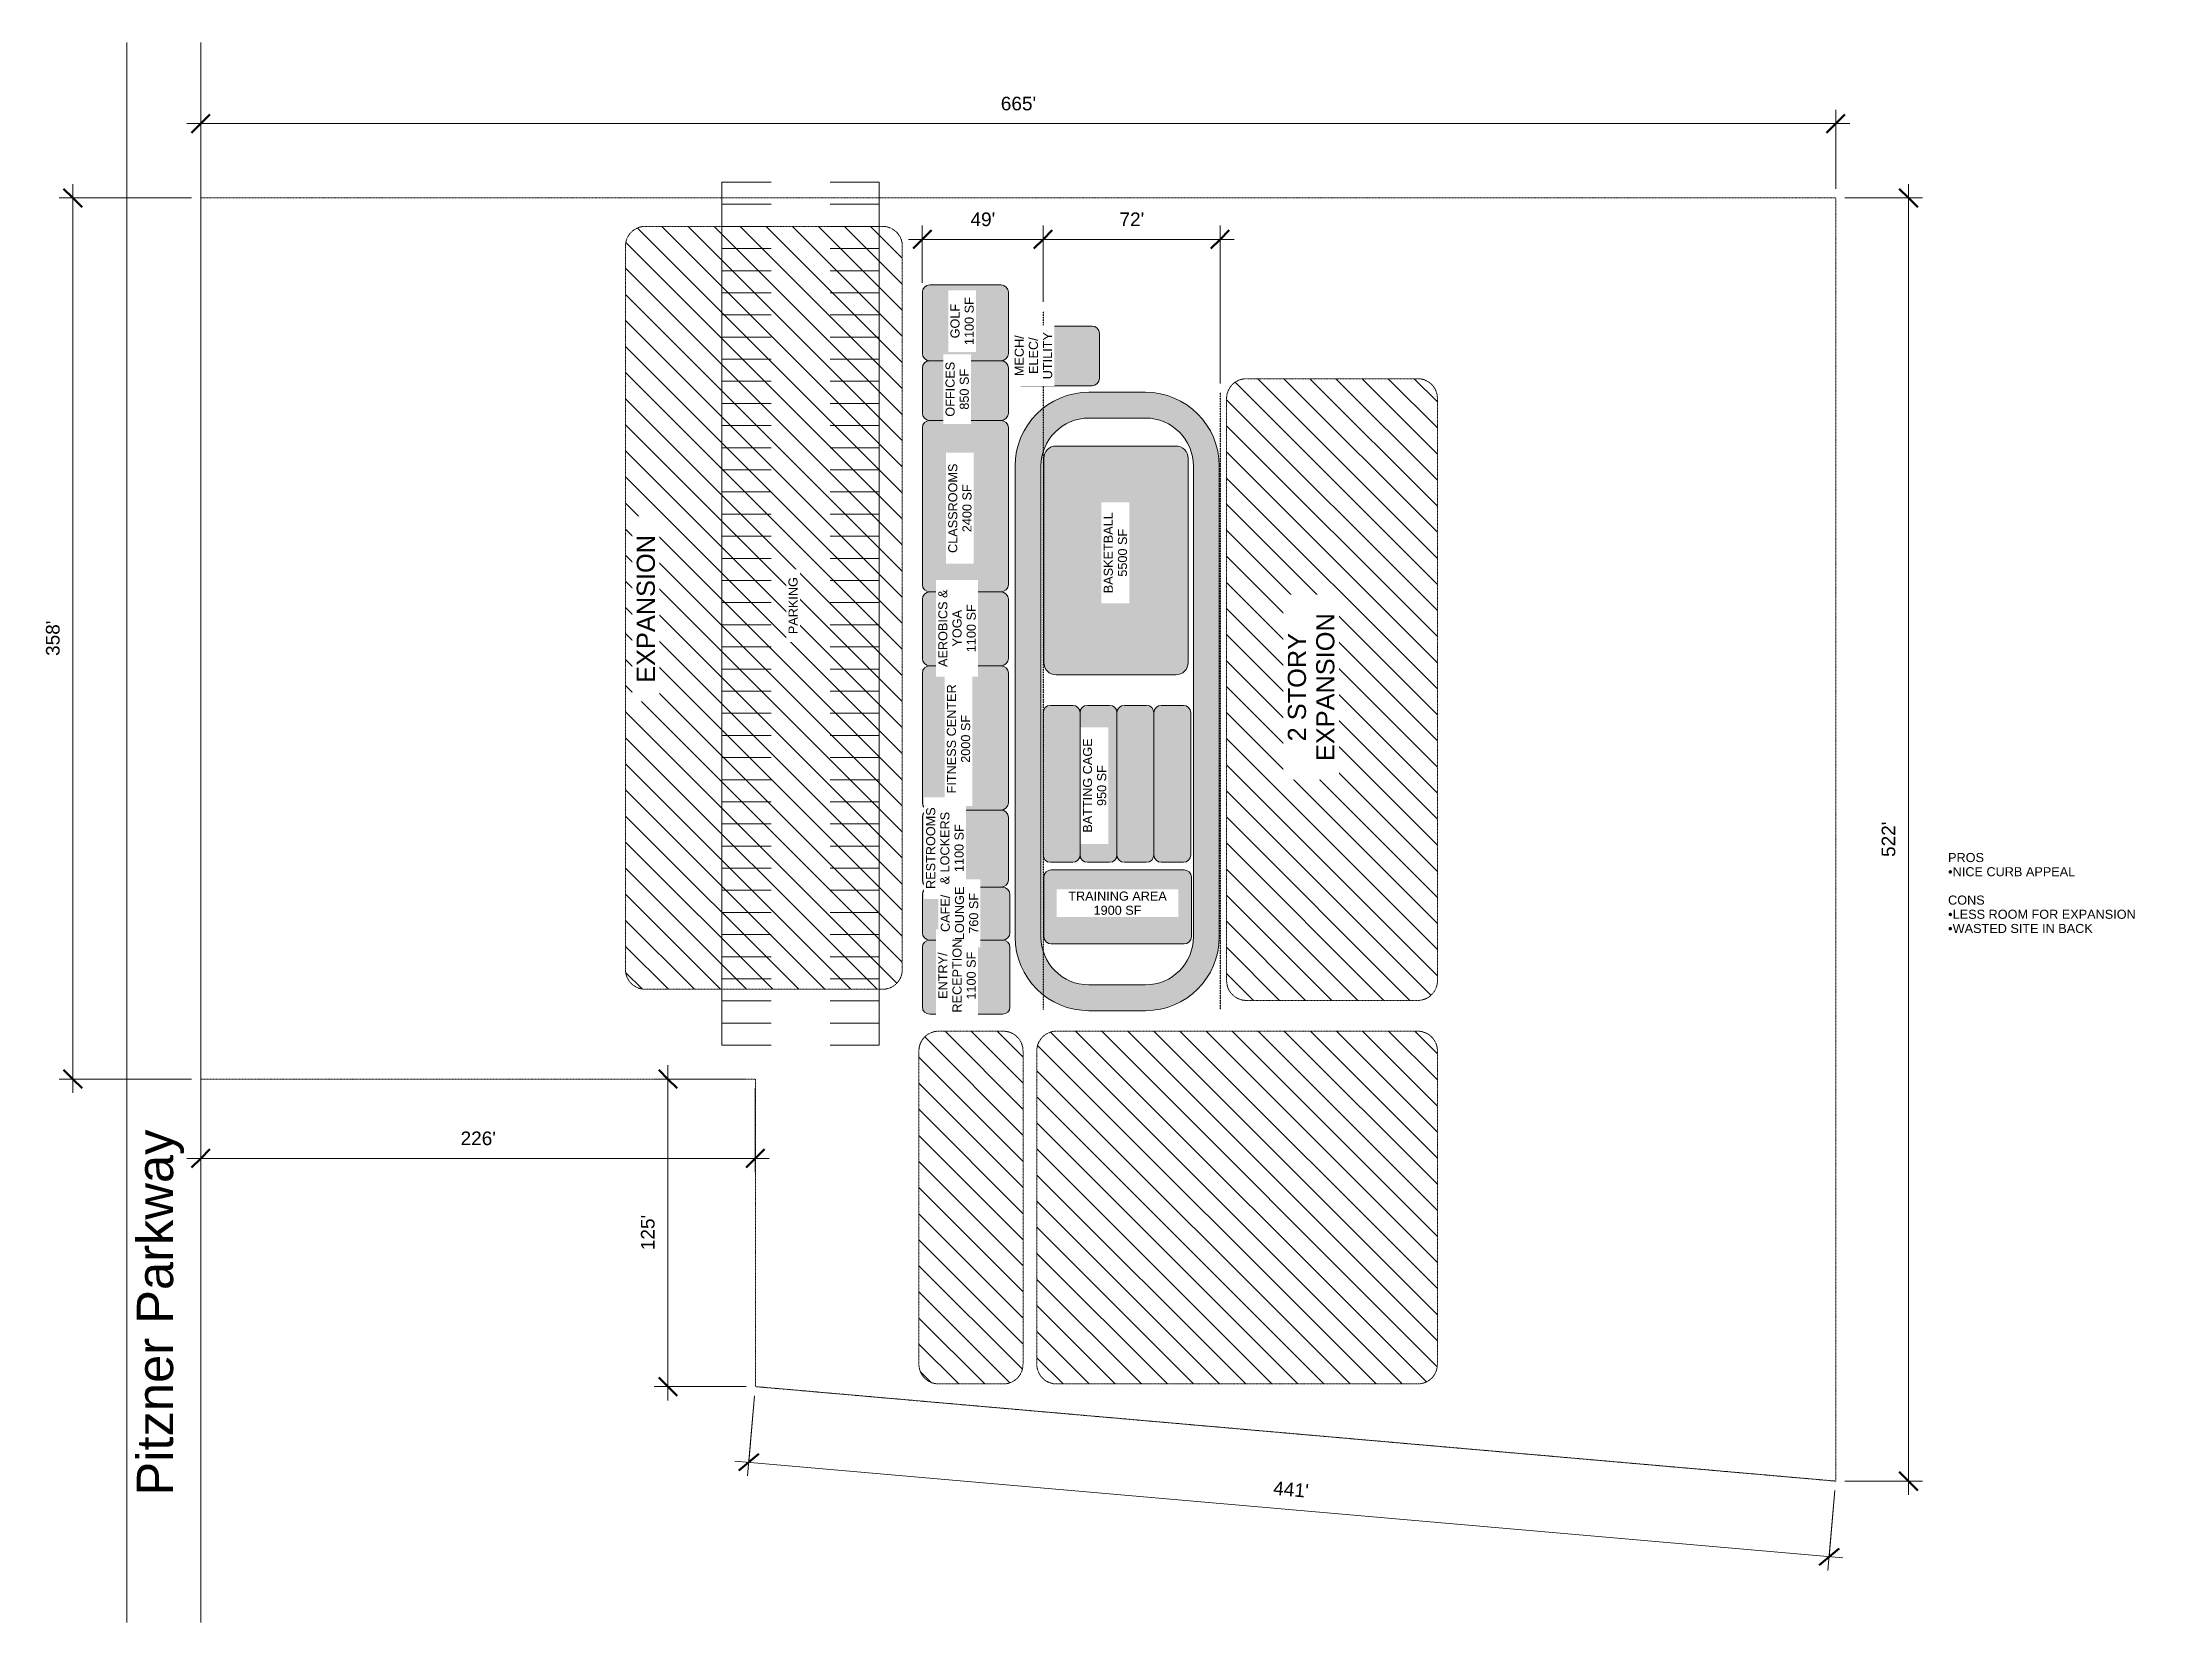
# Model space of a CAD drawing. Header units: inches. Extents: x -7427 to 42674, y -36022 to 16764.
# Drawn here: x 32296 to 42674, y -36022 to -28312 of the extents above; entities that cross this region are included whole.
import ezdxf

# ---------------------------------------------------------------- set-up
doc = ezdxf.new("R2010")
doc.units = ezdxf.units.IN
doc.header["$MEASUREMENT"] = 0
doc.linetypes.add('Dot 1_16_', pattern=[0.0625, 0, -0.0625])
doc.linetypes.add('Hidden 1_8_', pattern=[0.1875, 0.125, -0.0625])
for name, color, linetype, lineweight in [('A-ANNO-DIMS', 211, 'Continuous', 9), ('A-ANNO-DIMS-720', 211, 'Continuous', 9), ('A-DETL', 90, 'Continuous', 9), ('A-DETL-GENF', 92, 'Continuous', 9), ('A-DETL-HDLN', 90, 'Hidden 1_8_', 9), ('A-DETL-MEDM', 33, 'Continuous', 9), ('A-DETL-WIDE', 214, 'Continuous', 15), ('G-ANNO-TEXT', 231, 'Continuous', 9), ('L-SITE', 91, 'Continuous', 9)]:
    doc.layers.add(name, color=color, linetype=linetype, lineweight=lineweight)
doc.styles.add('Arial', font='arial.ttf', dxfattribs={"height": 44.258982})
doc.styles.add('Arial_1', font='arial.ttf', dxfattribs={"height": 88.517964})
doc.styles.add('Arial_2', font='arial.ttf', dxfattribs={"height": 66.388473})
doc.styles.add('Arial_3', font='arial.ttf', dxfattribs={"height": 177.035928})
doc.dimstyles.new('Linear_-_3_32__Arial', dxfattribs={"dimscale": 12, "dimtxt": 67.5, "dimasz": 7.5, "dimexe": 5.625, "dimexo": 3.75, "dimgap": 3.75, "dimtad": 1, "dimdec": 0, "dimrnd": 12, "dimzin": 1, "dimdsep": 46, "dimlunit": 4, "dimtxsty": 'Arial_2', "dimblk1": 'OBLIQUE', "dimblk2": 'OBLIQUE', "dimsah": 1, "dimcen": 0.09, "dimdle": 5.625, "dimazin": 0, "dimtfac": 1, "dimtdec": 4, "dimtix": 1, "dimtmove": 0, "dimatfit": 3, "dimfxl": 0, "dimtvp": 1, "dimfrac": 2, "dimtolj": 1, "dimtzin": 0, "dimarcsym": 0})
pattern_1 = [(135, (0, 0), (-63.63961, -63.63961), [])]

msp = doc.modelspace()

# ---------------------------------------------------------------- texts
at = {"layer": 'G-ANNO-TEXT', "color": 7, "char_height": 44.26, "attachment_point": 1, "line_spacing_factor": 0.938532, "style": 'Arial', "bg_fill": 3, "box_fill_scale": 1.25, "bg_fill_color": 0, "bg_fill_transparency": 0}
for s, insert, width in [('PROS', (41594, -32266.7), 205.089), ('CONS', (41594, -32474.4), 209.175)]:
    msp.add_mtext(s, dxfattribs=dict(at, insert=insert, width=width))

# ---------------------------------------------------------------- blocks, each defined once
blk = doc.blocks.new('Parking_Stall_Multiple - Parking_Stall_Multiple-257810-Level 1')
at = {"layer": 'L-SITE'}
for p, q in [((0, 0), (0, -108)), ((0, 0), (240, 0)), ((0, -108), (0, -216)), ((0, -108), (240, -108)), ((0, -108), (240, -108)), ((0, -216), (0, -273)), ((0, -216), (240, -216)), ((0, -216), (240, -216)), ((0, -273), (0, -324)), ((0, -324), (0, -432)), ((0, -324), (240, -324)), ((0, -324), (240, -324)), ((0, -432), (0, -540)), ((0, -432), (240, -432)), ((0, -432), (240, -432)), ((0, -540), (0, -648)), ((0, -540), (240, -540)), ((0, -540), (240, -540)), ((0, -648), (0, -756)), ((0, -648), (240, -648)), ((0, -648), (240, -648)), ((0, -756), (0, -864)), ((0, -756), (240, -756)), ((0, -756), (240, -756)), ((0, -864), (0, -972)), ((0, -864), (240, -864)), ((0, -864), (240, -864)), ((0, -972), (0, -1080)), ((0, -972), (240, -972)), ((0, -972), (240, -972)), ((0, -1080), (0, -1188)), ((0, -1080), (240, -1080)), ((0, -1080), (240, -1080)), ((0, -1188), (0, -1296)), ((0, -1188), (240, -1188)), ((0, -1188), (240, -1188)), ((0, -1296), (0, -1404)), ((0, -1296), (240, -1296)), ((0, -1296), (240, -1296)), ((0, -1404), (0, -1512)), ((0, -1404), (240, -1404)), ((0, -1404), (240, -1404)), ((0, -1512), (0, -1620)), ((0, -1512), (240, -1512)), ((0, -1512), (240, -1512)), ((0, -1620), (0, -1728)), ((0, -1620), (240, -1620)), ((0, -1620), (240, -1620)), ((0, -1728), (0, -1836)), ((0, -1728), (240, -1728)), ((0, -1728), (240, -1728)), ((0, -1836), (0, -1944)), ((0, -1836), (240, -1836)), ((0, -1836), (240, -1836)), ((0, -1944), (0, -2052)), ((0, -1944), (240, -1944)), ((0, -1944), (240, -1944)), ((0, -2052), (0, -2160)), ((0, -2052), (240, -2052)), ((0, -2052), (240, -2052)), ((0, -2160), (0, -2268)), ((0, -2160), (240, -2160)), ((0, -2160), (240, -2160)), ((0, -2268), (0, -2376)), ((0, -2268), (240, -2268)), ((0, -2268), (240, -2268)), ((0, -2376), (0, -2484)), ((0, -2376), (240, -2376)), ((0, -2376), (240, -2376)), ((0, -2484), (0, -2592)), ((0, -2484), (240, -2484)), ((0, -2484), (240, -2484)), ((0, -2592), (0, -2700)), ((0, -2592), (240, -2592)), ((0, -2592), (240, -2592)), ((0, -2700), (0, -2808)), ((0, -2700), (240, -2700)), ((0, -2700), (240, -2700)), ((0, -2808), (0, -2916)), ((0, -2808), (240, -2808)), ((0, -2808), (240, -2808)), ((0, -2916), (0, -3024)), ((0, -2916), (240, -2916)), ((0, -2916), (240, -2916)), ((0, -3024), (0, -3132)), ((0, -3024), (240, -3024)), ((0, -3024), (240, -3024)), ((0, -3132), (0, -3240)), ((0, -3132), (240, -3132)), ((0, -3132), (240, -3132)), ((0, -3240), (0, -3348)), ((0, -3240), (240, -3240)), ((0, -3240), (240, -3240)), ((0, -3348), (0, -3456)), ((0, -3348), (240, -3348)), ((0, -3348), (240, -3348)), ((0, -3456), (0, -3564)), ((0, -3456), (240, -3456)), ((0, -3456), (240, -3456)), ((0, -3564), (0, -3672)), ((0, -3564), (240, -3564)), ((0, -3564), (240, -3564)), ((0, -3672), (0, -3780)), ((0, -3672), (240, -3672)), ((0, -3672), (240, -3672)), ((0, -3780), (0, -3888)), ((0, -3780), (240, -3780)), ((0, -3780), (240, -3780)), ((0, -3888), (0, -3996)), ((0, -3888), (240, -3888)), ((0, -3888), (240, -3888)), ((0, -3996), (0, -4104)), ((0, -3996), (240, -3996)), ((0, -3996), (240, -3996)), ((0, -4104), (0, -4212)), ((0, -4104), (240, -4104)), ((0, -4104), (240, -4104)), ((0, -4212), (240, -4212))]:
    blk.add_line(p, q, dxfattribs=at)
blk = doc.blocks.new('Parking_Stall_Multiple - Parking_Stall_Multiple-258132-Level 1')
at = {"layer": 'L-SITE'}
for p, q in [((0, 4104), (0, 4212)), ((0, 4212), (240, 4212)), ((0, 4104), (240, 4104)), ((0, 3996), (0, 4104)), ((0, 4104), (240, 4104)), ((0, 3996), (240, 3996)), ((0, 3888), (0, 3996)), ((0, 3996), (240, 3996)), ((0, 3888), (240, 3888)), ((0, 3780), (0, 3888)), ((0, 3888), (240, 3888)), ((0, 3780), (240, 3780)), ((0, 3672), (0, 3780)), ((0, 3780), (240, 3780)), ((0, 3672), (240, 3672)), ((0, 3564), (0, 3672)), ((0, 3672), (240, 3672)), ((0, 3564), (240, 3564)), ((0, 3456), (0, 3564)), ((0, 3564), (240, 3564)), ((0, 3456), (240, 3456)), ((0, 3348), (0, 3456)), ((0, 3456), (240, 3456)), ((0, 3348), (240, 3348)), ((0, 3240), (0, 3348)), ((0, 3348), (240, 3348)), ((0, 3240), (240, 3240)), ((0, 3132), (0, 3240)), ((0, 3240), (240, 3240)), ((0, 3132), (240, 3132)), ((0, 3024), (0, 3132)), ((0, 3132), (240, 3132)), ((0, 3024), (240, 3024)), ((0, 2916), (0, 3024)), ((0, 3024), (240, 3024)), ((0, 2916), (240, 2916)), ((0, 2808), (0, 2916)), ((0, 2916), (240, 2916)), ((0, 2808), (240, 2808)), ((0, 2700), (0, 2808)), ((0, 2808), (240, 2808)), ((0, 2700), (240, 2700)), ((0, 2592), (0, 2700)), ((0, 2700), (240, 2700)), ((0, 2592), (240, 2592)), ((0, 2484), (0, 2592)), ((0, 2592), (240, 2592)), ((0, 2484), (240, 2484)), ((0, 2376), (0, 2484)), ((0, 2484), (240, 2484)), ((0, 2376), (240, 2376)), ((0, 2268), (0, 2376)), ((0, 2376), (240, 2376)), ((0, 2268), (240, 2268)), ((0, 2160), (0, 2268)), ((0, 2268), (240, 2268)), ((0, 2160), (240, 2160)), ((0, 2052), (0, 2160)), ((0, 2160), (240, 2160)), ((0, 2052), (240, 2052)), ((0, 1944), (0, 2052)), ((0, 2052), (240, 2052)), ((0, 1944), (240, 1944)), ((0, 1836), (0, 1944)), ((0, 1944), (240, 1944)), ((0, 1836), (240, 1836)), ((0, 1728), (0, 1836)), ((0, 1836), (240, 1836)), ((0, 1728), (240, 1728)), ((0, 1620), (0, 1728)), ((0, 1728), (240, 1728)), ((0, 1620), (240, 1620)), ((0, 1512), (0, 1620)), ((0, 1620), (240, 1620)), ((0, 1512), (240, 1512)), ((0, 1404), (0, 1512)), ((0, 1512), (240, 1512)), ((0, 1404), (240, 1404)), ((0, 1296), (0, 1404)), ((0, 1404), (240, 1404)), ((0, 1296), (240, 1296)), ((0, 1188), (0, 1296)), ((0, 1296), (240, 1296)), ((0, 1188), (240, 1188)), ((0, 1080), (0, 1188)), ((0, 1188), (240, 1188)), ((0, 1080), (240, 1080)), ((0, 972), (0, 1080)), ((0, 1080), (240, 1080)), ((0, 972), (240, 972)), ((0, 864), (0, 972)), ((0, 972), (240, 972)), ((0, 864), (240, 864)), ((0, 756), (0, 864)), ((0, 864), (240, 864)), ((0, 756), (240, 756)), ((0, 648), (0, 756)), ((0, 756), (240, 756)), ((0, 648), (240, 648)), ((0, 540), (0, 648)), ((0, 648), (240, 648)), ((0, 540), (240, 540)), ((0, 432), (0, 540)), ((0, 540), (240, 540)), ((0, 432), (240, 432)), ((0, 324), (0, 432)), ((0, 432), (240, 432)), ((0, 324), (240, 324)), ((0, 273), (0, 324)), ((0, 324), (240, 324)), ((0, 216), (0, 273)), ((0, 216), (240, 216)), ((0, 108), (0, 216)), ((0, 216), (240, 216)), ((0, 108), (240, 108)), ((0, 0), (0, 108)), ((0, 108), (240, 108)), ((0, 0), (240, 0))]:
    blk.add_line(p, q, dxfattribs=at)
blk = doc.blocks.new('DIMBLOCK37-Level 1')
at = {"layer": 'A-ANNO-DIMS-720', "lineweight": 50}
for p, q in [((41401, -29070), (41356, -29025)), ((41401, -29070), (41446, -29115)), ((41401, -35332), (41356, -35287)), ((41401, -35332), (41446, -35377))]:
    blk.add_line(p, q, dxfattribs=at)
at = {"layer": 'A-ANNO-DIMS-720'}
for p, q in [((41401, -29003), (41401, -35399)), ((41091, -29070), (41469, -29070)), ((41401, -29070), (41091, -29070)), ((41091, -35332), (41469, -35332)), ((41401, -35332), (41091, -35332))]:
    blk.add_line(p, q, dxfattribs=at)
at = {"layer": 'A-ANNO-DIMS-720', "color": 0, "insert": (41270, -32286), "char_height": 66.4, "width": 204.37, "attachment_point": 1, "rotation": 90, "line_spacing_factor": 0.938532, "style": 'Arial_2', "bg_fill": 3, "box_fill_scale": 1.25, "bg_fill_color": 0, "bg_fill_transparency": 0}
blk.add_mtext("522'", dxfattribs=at)
blk = doc.blocks.new('_Oblique')
at = {"color": 0, "linetype": 'ByBlock', "lineweight": -2}
blk.add_line((-0.5, -0.5), (0.5, 0.5), dxfattribs=at)
blk = doc.blocks.new('DIMBLOCK38-Level 1')
at = {"layer": 'A-ANNO-DIMS-720'}
for p, q in [((35770, -34916), (35736, -35307)), ((35742, -35240), (35770, -34916)), ((35675, -35234), (41081, -35707)), ((41042, -35377), (41008, -35768)), ((41014, -35701), (41042, -35377))]:
    blk.add_line(p, q, dxfattribs=at)
at = {"layer": 'A-ANNO-DIMS-720', "lineweight": 50}
for p, q in [((35742, -35240), (35693, -35280)), ((35742, -35240), (35791, -35199)), ((41014, -35701), (41063, -35660)), ((41014, -35701), (40965, -35742))]:
    blk.add_line(p, q, dxfattribs=at)
at = {"layer": 'A-ANNO-DIMS-720', "color": 0, "insert": (38305, -35332), "char_height": 66.4, "width": 204.37, "attachment_point": 1, "rotation": 355, "line_spacing_factor": 0.938532, "style": 'Arial_2', "bg_fill": 3, "box_fill_scale": 1.25, "bg_fill_color": 0, "bg_fill_transparency": 0}
blk.add_mtext("441'", dxfattribs=at)
blk = doc.blocks.new('DIMBLOCK39-Level 1')
at = {"layer": 'A-ANNO-DIMS-720'}
for p, q in [((35348, -34938), (35348, -33302)), ((35729, -33370), (35280, -33370)), ((35348, -33370), (35729, -33370)), ((35729, -34871), (35280, -34871)), ((35348, -34871), (35729, -34871))]:
    blk.add_line(p, q, dxfattribs=at)
at = {"layer": 'A-ANNO-DIMS-720', "lineweight": 50}
for p, q in [((35348, -33370), (35303, -33325)), ((35348, -33370), (35393, -33415)), ((35348, -34871), (35303, -34826)), ((35348, -34871), (35393, -34916))]:
    blk.add_line(p, q, dxfattribs=at)
at = {"layer": 'A-ANNO-DIMS-720', "color": 0, "insert": (35216, -34205), "char_height": 66.4, "width": 204.37, "attachment_point": 1, "rotation": 90, "line_spacing_factor": 0.938532, "style": 'Arial_2', "bg_fill": 3, "box_fill_scale": 1.25, "bg_fill_color": 0, "bg_fill_transparency": 0}
blk.add_mtext("125'", dxfattribs=at)
blk = doc.blocks.new('DIMBLOCK40-Level 1')
at = {"layer": 'A-ANNO-DIMS-720'}
for p, q in [((37178, -29577), (37178, -29205)), ((38042, -29975), (38042, -29205)), ((38110, -29272), (37178, -29272)), ((37178, -29272), (37178, -29577)), ((38042, -29272), (38042, -29975))]:
    blk.add_line(p, q, dxfattribs=at)
at = {"layer": 'A-ANNO-DIMS-720', "lineweight": 50}
for p, q in [((37178, -29272), (37223, -29227)), ((38042, -29272), (38087, -29227)), ((37178, -29272), (37133, -29317)), ((38042, -29272), (37997, -29317))]:
    blk.add_line(p, q, dxfattribs=at)
at = {"layer": 'A-ANNO-DIMS-720', "color": 0, "insert": (37551, -29141), "char_height": 66.4, "width": 143.31, "attachment_point": 1, "line_spacing_factor": 0.938532, "style": 'Arial_2', "bg_fill": 3, "box_fill_scale": 1.25, "bg_fill_color": 0, "bg_fill_transparency": 0}
blk.add_mtext("72'", dxfattribs=at)
blk = doc.blocks.new('DIMBLOCK41-Level 1')
at = {"layer": 'A-ANNO-DIMS-720'}
for p, q in [((36589, -29485), (36589, -29205)), ((37178, -29577), (37178, -29205)), ((37178, -29272), (36522, -29272)), ((36589, -29272), (36589, -29485)), ((37178, -29272), (37178, -29577))]:
    blk.add_line(p, q, dxfattribs=at)
at = {"layer": 'A-ANNO-DIMS-720', "lineweight": 50}
for p, q in [((36589, -29272), (36634, -29227)), ((37178, -29272), (37223, -29227)), ((36589, -29272), (36544, -29317)), ((37178, -29272), (37133, -29317))]:
    blk.add_line(p, q, dxfattribs=at)
at = {"layer": 'A-ANNO-DIMS-720', "color": 0, "insert": (36824, -29141), "char_height": 66.4, "width": 143.31, "attachment_point": 1, "line_spacing_factor": 0.938532, "style": 'Arial_2', "bg_fill": 3, "box_fill_scale": 1.25, "bg_fill_color": 0, "bg_fill_transparency": 0}
blk.add_mtext("49'", dxfattribs=at)
blk = doc.blocks.new('DIMBLOCK70-Level 1')
at = {"layer": 'A-ANNO-DIMS-720'}
for p, q in [((33068, -33415), (33068, -33825)), ((33068, -33757), (33068, -33415)), ((35774, -33415), (35774, -33825)), ((35774, -33757), (35774, -33415)), ((35842, -33757), (33001, -33757))]:
    blk.add_line(p, q, dxfattribs=at)
at = {"layer": 'A-ANNO-DIMS-720', "lineweight": 50}
for p, q in [((33068, -33757), (33113, -33712)), ((35774, -33757), (35819, -33712)), ((33068, -33757), (33023, -33802)), ((35774, -33757), (35729, -33802))]:
    blk.add_line(p, q, dxfattribs=at)
at = {"layer": 'A-ANNO-DIMS-720', "color": 0, "insert": (34336, -33626), "char_height": 66.4, "width": 204.37, "attachment_point": 1, "line_spacing_factor": 0.938532, "style": 'Arial_2', "bg_fill": 3, "box_fill_scale": 1.25, "bg_fill_color": 0, "bg_fill_transparency": 0}
blk.add_mtext("226'", dxfattribs=at)
blk = doc.blocks.new('DIMBLOCK71-Level 1')
at = {"layer": 'A-ANNO-DIMS-720'}
for p, q in [((33068, -29025), (33068, -28640)), ((41046, -29025), (41046, -28640)), ((33001, -28707), (41114, -28707)), ((33068, -28707), (33068, -29025)), ((41046, -28707), (41046, -29025))]:
    blk.add_line(p, q, dxfattribs=at)
at = {"layer": 'A-ANNO-DIMS-720', "lineweight": 50}
for p, q in [((33068, -28707), (33023, -28752)), ((33068, -28707), (33113, -28662)), ((41046, -28707), (41001, -28752)), ((41046, -28707), (41091, -28662))]:
    blk.add_line(p, q, dxfattribs=at)
at = {"layer": 'A-ANNO-DIMS-720', "color": 0, "insert": (36972, -28576), "char_height": 66.4, "width": 204.37, "attachment_point": 1, "line_spacing_factor": 0.938532, "style": 'Arial_2', "bg_fill": 3, "box_fill_scale": 1.25, "bg_fill_color": 0, "bg_fill_transparency": 0}
blk.add_mtext("665'", dxfattribs=at)
blk = doc.blocks.new('DIMBLOCK72-Level 1')
at = {"layer": 'A-ANNO-DIMS-720', "lineweight": 50}
for p, q in [((32444, -29070), (32399, -29025)), ((32444, -29070), (32489, -29115)), ((32444, -33370), (32399, -33325)), ((32444, -33370), (32489, -33415))]:
    blk.add_line(p, q, dxfattribs=at)
at = {"layer": 'A-ANNO-DIMS-720'}
for p, q in [((32444, -29003), (32444, -33437)), ((33023, -29070), (32377, -29070)), ((32444, -29070), (33023, -29070)), ((33023, -33370), (32377, -33370)), ((32444, -33370), (33023, -33370))]:
    blk.add_line(p, q, dxfattribs=at)
at = {"layer": 'A-ANNO-DIMS-720', "color": 0, "insert": (32313, -31305), "char_height": 66.4, "width": 204.37, "attachment_point": 1, "rotation": 90, "line_spacing_factor": 0.938532, "style": 'Arial_2', "bg_fill": 3, "box_fill_scale": 1.25, "bg_fill_color": 0, "bg_fill_transparency": 0}
blk.add_mtext("358'", dxfattribs=at)

# ---------------------------------------------------------------- hatches: boundary and pattern name
at = {"layer": 'A-DETL-GENF'}
h = msp.add_hatch(dxfattribs=at)
h.set_pattern_fill('FP_1', color=9, style=0, pattern_type=2)
h.set_pattern_definition(pattern_1)
h.paths.add_polyline_path([(35792.2, -32931.6), (36402.3, -32931.3), (36409.1, -32930.6), (36415.8, -32929.4), (36422.5, -32927.7), (36429, -32925.5), (36435.3, -32922.9), (36441.4, -32919.8), (36447.3, -32916.3), (36453, -32912.4), (36458.3, -32908.1), (36463.3, -32903.4), (36468, -32898.4), (36472.3, -32893.1), (36476.2, -32887.5), (36479.7, -32881.6), (36482.8, -32875.4), (36485.4, -32869.1), (36487.6, -32862.6), (36489.2, -32856), (36490.5, -32849.2), (36491.2, -32842.4), (36491.4, -32835.6), (36491.2, -29298.1), (36490.5, -29291.3), (36489.2, -29284.5), (36487.6, -29277.9), (36485.4, -29271.4), (36482.8, -29265), (36479.7, -29258.9), (36476.2, -29253), (36472.3, -29247.4), (36468, -29242.1), (36463.3, -29237), (36458.3, -29232.4), (36453, -29228.1), (36447.3, -29224.2), (36441.4, -29220.7), (36435.3, -29217.6), (36429, -29215), (36422.5, -29212.8), (36415.8, -29211.1), (36409.1, -29209.9), (36402.3, -29209.2), (36395.4, -29208.9), (35230.1, -29209.2), (35223.2, -29209.9), (35216.5, -29211.1), (35209.9, -29212.8), (35203.4, -29215), (35197, -29217.6), (35190.9, -29220.7), (35185, -29224.2), (35179.4, -29228.1), (35174, -29232.4), (35169, -29237), (35164.4, -29242.1), (35160.1, -29247.4), (35156.1, -29253), (35152.7, -29258.9), (35149.6, -29265), (35147, -29271.4), (35144.8, -29277.9), (35143.1, -29284.5), (35141.9, -29291.3), (35141.2, -29298.1), (35140.9, -29304.9), (35141.2, -32842.4), (35141.9, -32849.2), (35143.1, -32856), (35144.8, -32862.6), (35147, -32869.1), (35149.6, -32875.4), (35152.7, -32881.6), (35156.1, -32887.5), (35160.1, -32893.1), (35164.4, -32898.4), (35169, -32903.4), (35174, -32908.1), (35179.4, -32912.4), (35185, -32916.3), (35190.9, -32919.8), (35197, -32922.9), (35203.4, -32925.5), (35209.9, -32927.7), (35216.5, -32929.4), (35223.2, -32930.6), (35230.1, -32931.3), (35236.9, -32931.6)], flags=0)
for color, points in [(253, [(36973.5, -29864.5), (36977.5, -29864.2), (36981.5, -29863.6), (36985.4, -29862.4), (36989.1, -29860.9), (36992.7, -29858.9), (36997.7, -29855), (36999, -29853.9), (37001.6, -29850.9), (37004, -29847.6), (37005.9, -29844.1), (37007.5, -29840.3), (37008.6, -29836.5), (37009.3, -29832.5), (37009.5, -29828.5), (37009.3, -29526.2), (37008.6, -29522.2), (37007.5, -29518.4), (37005.9, -29514.6), (37004, -29511.1), (37001.6, -29507.8), (36999, -29504.8), (36995.9, -29502.1), (36992.7, -29499.8), (36989.1, -29497.8), (36985.4, -29496.3), (36981.5, -29495.2), (36977.5, -29494.5), (36973.5, -29494.3), (36621.3, -29494.5), (36617.4, -29495.2), (36613.5, -29496.3), (36609.7, -29497.8), (36606.2, -29499.8), (36602.9, -29502.1), (36599.9, -29504.8), (36597.2, -29507.8), (36594.9, -29511.1), (36592.9, -29514.6), (36591.4, -29518.4), (36590.3, -29522.2), (36589.6, -29526.2), (36589.4, -29530.3), (36589.6, -29832.5), (36590.3, -29836.5), (36591.4, -29840.3), (36592.9, -29844.1), (36594.9, -29847.6), (36597.2, -29850.9), (36599.9, -29853.9), (36602.9, -29856.6), (36606.2, -29858.9), (36609.7, -29860.9), (36613.5, -29862.4), (36617.4, -29863.6), (36621.3, -29864.2), (36625.4, -29864.5), (36655, -29864.5)]), (8, [(37417.5, -29986.3), (37421.5, -29986.1), (37425.5, -29985.4), (37429.4, -29984.3), (37433.1, -29982.7), (37436.7, -29980.8), (37440, -29978.4), (37443, -29975.7), (37445.7, -29972.7), (37448, -29969.4), (37450, -29965.9), (37451.5, -29962.2), (37452.6, -29958.3), (37453.3, -29954.3), (37453.5, -29950.3), (37453.3, -29726.9), (37452.6, -29723), (37451.5, -29719.1), (37450, -29715.3), (37448, -29711.8), (37445.7, -29708.5), (37443, -29705.5), (37440, -29702.8), (37436.7, -29700.5), (37433.1, -29698.5), (37429.4, -29697), (37425.5, -29695.9), (37421.5, -29695.2), (37417.5, -29695), (37065.4, -29695.2), (37061.4, -29695.9), (37057.5, -29697), (37053.8, -29698.5), (37050.2, -29700.5), (37046.9, -29702.8), (37043.9, -29705.5), (37041.2, -29708.5), (37038.9, -29711.8), (37037, -29715.3), (37035.4, -29719.1), (37034.3, -29723), (37033.6, -29726.9), (37033.4, -29731), (37033.6, -29954.3), (37034.3, -29958.3), (37035.4, -29962.2), (37037, -29965.9), (37038.9, -29969.4), (37041.2, -29972.7), (37043.9, -29975.7), (37046.9, -29978.4), (37050.2, -29980.8), (37053.8, -29982.7), (37057.5, -29984.3), (37061.4, -29985.4), (37065.4, -29986.1), (37069.4, -29986.3), (37302.1, -29986.3)]), (253, [(36973.5, -30155.8), (36977.5, -30155.5), (36981.5, -30154.9), (36985.4, -30153.8), (36989.1, -30152.2), (36992.7, -30150.3), (36995.9, -30147.9), (36999, -30145.2), (37001.6, -30142.2), (37004, -30138.9), (37005.9, -30135.4), (37007.5, -30131.7), (37008.6, -30127.8), (37009.3, -30123.8), (37009.5, -30119.8), (37009.3, -29896.4), (37008.6, -29892.4), (37007.5, -29888.6), (37005.9, -29884.8), (37004, -29881.3), (37001.6, -29878), (36999, -29875), (36995.9, -29872.3), (36992.7, -29870), (36989.1, -29868), (36985.4, -29866.5), (36981.5, -29865.4), (36977.5, -29864.7), (36973.5, -29864.5), (36621.3, -29864.7), (36617.4, -29865.4), (36613.5, -29866.5), (36609.7, -29868), (36606.2, -29870), (36602.9, -29872.3), (36599.9, -29875), (36597.2, -29878), (36594.9, -29881.3), (36592.9, -29884.8), (36591.4, -29888.6), (36590.3, -29892.4), (36589.6, -29896.4), (36589.4, -29900.5), (36589.6, -30123.8), (36590.3, -30127.8), (36591.4, -30131.7), (36592.9, -30135.4), (36594.9, -30138.9), (36597.2, -30142.2), (36599.9, -30145.2), (36602.9, -30147.9), (36606.2, -30150.3), (36609.7, -30152.2), (36613.5, -30153.8), (36619.4, -30155.2), (36621.3, -30155.5), (36625.4, -30155.8), (36870.7, -30155.8)]), (253, [(36973.5, -30992.4), (36977.5, -30992.1), (36981.5, -30991.5), (36986.1, -30990), (36989.1, -30988.8), (36992.7, -30986.8), (36995.9, -30984.5), (36999, -30981.8), (37001.6, -30978.8), (37004, -30975.5), (37005.9, -30972), (37007.5, -30968.3), (37008.6, -30964.4), (37009.3, -30960.4), (37009.5, -30956.4), (37009.3, -30187.7), (37008.6, -30183.8), (37007.5, -30179.9), (37005.9, -30176.2), (37004, -30172.6), (37001.6, -30169.3), (36999, -30166.3), (36995.9, -30163.6), (36992.7, -30161.3), (36989.1, -30159.3), (36985.4, -30157.8), (36981.5, -30156.7), (36977.5, -30156), (36973.5, -30155.8), (36621.3, -30156), (36617.4, -30156.7), (36613.5, -30157.8), (36609.7, -30159.3), (36606.2, -30161.3), (36602.9, -30163.6), (36599.9, -30166.3), (36597.2, -30169.3), (36594.9, -30172.6), (36592.9, -30176.2), (36591.4, -30179.9), (36590.3, -30183.8), (36589.6, -30187.7), (36589.4, -30191.8), (36589.6, -30960.4), (36590.3, -30964.4), (36591.4, -30968.3), (36592.9, -30972), (36594.9, -30975.5), (36597.2, -30978.8), (36599.9, -30981.8), (36602.9, -30984.5), (36606.2, -30986.8), (36609.7, -30988.8), (36613.5, -30990.3), (36617.4, -30991.5), (36621.3, -30992.1), (36625.4, -30992.4), (36655, -30992.4)]), (253, [(37517.8, -31397), (37831.1, -31396.8), (37836.3, -31396.1), (37841.4, -31395), (37846.4, -31393.4), (37851.2, -31391.4), (37855.9, -31389), (37860.3, -31386.1), (37864.5, -31383), (37868.3, -31379.4), (37871.8, -31375.6), (37875, -31371.4), (37877.8, -31367), (37880.3, -31362.4), (37882.3, -31357.5), (37883.8, -31352.5), (37885, -31347.4), (37885.7, -31342.2), (37885.9, -31337), (37885.7, -30335.4), (37885, -30330.2), (37883.8, -30325.1), (37882.3, -30320.1), (37880.3, -30315.3), (37876.8, -30309), (37875, -30306.2), (37871.8, -30302.1), (37868.3, -30298.2), (37864.5, -30294.7), (37860.3, -30291.5), (37855.9, -30288.7), (37851.2, -30286.3), (37846.4, -30284.3), (37841.4, -30282.7), (37836.3, -30281.5), (37831.1, -30280.9), (37825.9, -30280.6), (37236.5, -30280.9), (37231.3, -30281.5), (37226.2, -30282.7), (37221.2, -30284.3), (37216.4, -30286.3), (37211.8, -30288.7), (37207.3, -30291.5), (37203.2, -30294.7), (37199.3, -30298.2), (37195.8, -30302.1), (37190.8, -30309), (37189.8, -30310.6), (37187.4, -30315.3), (37185.4, -30320.1), (37183.8, -30325.1), (37182.7, -30330.2), (37182, -30335.4), (37181.8, -30340.6), (37182, -31342.2), (37182.7, -31347.4), (37183.8, -31352.5), (37185.4, -31357.5), (37187.4, -31362.4), (37189.8, -31367), (37192.6, -31371.4), (37195.8, -31375.6), (37199.3, -31379.4), (37203.2, -31383), (37207.3, -31386.1), (37211.8, -31389), (37216.4, -31391.4), (37221.2, -31393.4), (37226.2, -31395), (37231.3, -31396.1), (37236.5, -31396.8), (37241.8, -31397)]), (253, [(36973.5, -31353.1), (36977.5, -31352.9), (36981.5, -31352.2), (36985.4, -31351.1), (36989.1, -31349.5), (36992.7, -31347.6), (36995.9, -31345.3), (36999, -31342.6), (37001.6, -31339.6), (37004, -31336.3), (37005.9, -31332.7), (37007.5, -31329), (37008.6, -31325.1), (37009.3, -31321.1), (37009.5, -31317.1), (37009.3, -31024.3), (37008.6, -31020.4), (37007.5, -31016.5), (37005.9, -31012.7), (37004, -31009.2), (37001.6, -31005.9), (36999, -31002.9), (36995.9, -31000.2), (36992.7, -30997.9), (36989.1, -30995.9), (36985.4, -30994.4), (36981.5, -30993.3), (36977.5, -30992.6), (36973.5, -30992.4), (36621.3, -30992.6), (36617.4, -30993.3), (36613.5, -30994.4), (36609.7, -30995.9), (36606.2, -30997.9), (36602.9, -31000.2), (36599.9, -31002.9), (36597.2, -31005.9), (36594.9, -31009.2), (36592.9, -31012.7), (36591.4, -31016.5), (36590.3, -31020.4), (36589.6, -31024.3), (36589.4, -31028.4), (36589.6, -31321.1), (36590.3, -31325.1), (36591.4, -31329), (36592.9, -31332.7), (36594.9, -31336.3), (36597.2, -31339.6), (36599.9, -31342.6), (36602.9, -31345.3), (36606.2, -31347.6), (36609.7, -31349.5), (36613.5, -31351.1), (36617.4, -31352.2), (36621.3, -31352.9), (36625.4, -31353.1), (36655, -31353.1)]), (253, [(36973.5, -32057.2), (36977.5, -32057), (36981.5, -32056.3), (36985.4, -32055.2), (36989.1, -32053.7), (36992.7, -32051.7), (36995.9, -32049.4), (36999, -32046.7), (37001.6, -32043.7), (37004, -32040.4), (37005.9, -32036.9), (37007.5, -32033.1), (37008.6, -32029.2), (37009.3, -32025.3), (37009.5, -32021.2), (37009.3, -31385.1), (37008.6, -31381.1), (37007.5, -31377.2), (37005.9, -31373.5), (37004, -31370), (37001.6, -31366.7), (36999, -31363.7), (36995.9, -31361), (36992.7, -31358.6), (36989.1, -31356.7), (36985.4, -31355.1), (36981.5, -31354), (36977.5, -31353.3), (36973.5, -31353.1), (36621.3, -31353.3), (36617.4, -31354), (36613.5, -31355.1), (36609.7, -31356.7), (36606.2, -31358.6), (36602.9, -31361), (36599.9, -31363.7), (36597.2, -31366.7), (36594.9, -31370), (36592.9, -31373.5), (36591.4, -31377.2), (36590.3, -31381.1), (36589.6, -31385.1), (36589.4, -31389.1), (36589.6, -32025.3), (36590.3, -32029.2), (36591.4, -32033.1), (36592.9, -32036.9), (36594.9, -32040.4), (36597.2, -32043.7), (36599.9, -32046.7), (36602.9, -32049.4), (36606.2, -32051.7), (36609.7, -32053.7), (36613.5, -32055.2), (36617.4, -32056.3), (36621.3, -32057), (36625.4, -32057.2), (36655, -32057.2)]), (253, [(37302.1, -32312), (37326.8, -32311.7), (37330.7, -32311.1), (37334.6, -32309.9), (37338.3, -32308.4), (37341.9, -32306.4), (37345.2, -32304.1), (37348.2, -32301.4), (37350.9, -32298.4), (37353.2, -32295.1), (37355.2, -32291.6), (37356.7, -32287.8), (37357.8, -32284), (37358.5, -32280), (37358.7, -32276), (37358.5, -31578.2), (37357.8, -31574.2), (37356.7, -31570.3), (37355.2, -31566.6), (37353.2, -31563), (37350.9, -31559.7), (37348.2, -31556.7), (37345.2, -31554), (37341.9, -31551.7), (37338.3, -31549.7), (37334.6, -31548.2), (37330.7, -31547.1), (37326.8, -31546.4), (37322.7, -31546.2), (37210.6, -31546.4), (37206.6, -31547.1), (37202.7, -31548.2), (37199, -31549.7), (37195.5, -31551.7), (37192.2, -31554), (37189.2, -31556.7), (37186.5, -31559.7), (37184.2, -31563), (37182.2, -31566.6), (37180.7, -31570.3), (37179.5, -31574.2), (37178.9, -31578.2), (37178.6, -31582.2), (37178.9, -32280), (37179.5, -32284), (37180.7, -32287.8), (37182.2, -32291.6), (37184.2, -32295.1), (37186.5, -32298.4), (37189.2, -32301.4), (37192.2, -32304.1), (37195.5, -32306.4), (37199, -32308.4), (37202.7, -32309.9), (37206.6, -32311.1), (37210.6, -32311.7), (37214.6, -32312)]), (253, [(37502.8, -32312), (37506.8, -32311.7), (37510.8, -32311.1), (37514.7, -32309.9), (37518.4, -32308.4), (37522, -32306.4), (37525.3, -32304.1), (37528.3, -32301.4), (37531, -32298.4), (37533.3, -32295.1), (37535.2, -32291.6), (37536.8, -32287.8), (37537.9, -32284), (37538.6, -32280), (37538.8, -32276), (37538.6, -31578.2), (37537.9, -31574.2), (37536.8, -31570.3), (37535.2, -31566.6), (37533.3, -31563), (37531, -31559.7), (37528.3, -31556.7), (37525.3, -31554), (37522, -31551.7), (37517.8, -31549.5), (37514.7, -31548.2), (37510.8, -31547.1), (37506.8, -31546.4), (37502.8, -31546.2), (37390.7, -31546.4), (37386.7, -31547.1), (37382.8, -31548.2), (37379.1, -31549.7), (37375.6, -31551.7), (37372.3, -31554), (37369.3, -31556.7), (37366.6, -31559.7), (37364.2, -31563), (37362.3, -31566.6), (37360.7, -31570.3), (37359.6, -31574.2), (37358.9, -31578.2), (37358.7, -31582.2), (37358.9, -32280), (37359.6, -32284), (37360.7, -32287.8), (37362.3, -32291.6), (37364.2, -32295.1), (37366.6, -32298.4), (37369.3, -32301.4), (37372.3, -32304.1), (37375.6, -32306.4), (37379.1, -32308.4), (37382.8, -32309.9), (37386.7, -32311.1), (37390.7, -32311.7), (37394.7, -32312)]), (253, [(37574.8, -32312), (37686.9, -32311.7), (37690.9, -32311.1), (37694.8, -32309.9), (37698.5, -32308.4), (37702, -32306.4), (37705.3, -32304.1), (37708.3, -32301.4), (37711, -32298.4), (37713.4, -32295.1), (37715.3, -32291.6), (37716.9, -32287.8), (37718, -32284), (37718.7, -32280), (37718.9, -32276), (37718.7, -31578.2), (37718, -31574.2), (37716.9, -31570.3), (37715.3, -31566.6), (37713.4, -31563), (37711, -31559.7), (37708.3, -31556.7), (37705.3, -31554), (37702, -31551.7), (37698.5, -31549.7), (37694.8, -31548.2), (37690.9, -31547.1), (37686.9, -31546.4), (37682.9, -31546.2), (37570.8, -31546.4), (37566.8, -31547.1), (37562.9, -31548.2), (37559.2, -31549.7), (37555.7, -31551.7), (37552.4, -31554), (37549.4, -31556.7), (37546.7, -31559.7), (37544.3, -31563), (37542.4, -31566.6), (37540.8, -31570.3), (37539.7, -31574.2), (37539, -31578.2), (37538.8, -31582.2), (37539, -32280), (37539.7, -32284), (37540.8, -32287.8), (37542.4, -32291.6), (37544.3, -32295.1), (37546.7, -32298.4), (37549.4, -32301.4), (37552.4, -32304.1), (37555.7, -32306.4), (37559.2, -32308.4), (37562.9, -32309.9), (37566.8, -32311.1), (37570.8, -32311.7)]), (253, [(37863, -32312), (37867, -32311.7), (37871, -32311.1), (37874.9, -32309.9), (37878.6, -32308.4), (37882.1, -32306.4), (37885.4, -32304.1), (37888.4, -32301.4), (37891.1, -32298.4), (37893.5, -32295.1), (37895.4, -32291.6), (37897, -32287.8), (37898.1, -32284), (37898.8, -32280), (37899, -32276), (37898.8, -31578.2), (37898.1, -31574.2), (37897, -31570.3), (37895.4, -31566.6), (37893.5, -31563), (37891.1, -31559.7), (37888.4, -31556.7), (37885.4, -31554), (37882.1, -31551.7), (37878.6, -31549.7), (37874.9, -31548.2), (37871, -31547.1), (37867, -31546.4), (37863, -31546.2), (37750.9, -31546.4), (37746.9, -31547.1), (37743, -31548.2), (37739.3, -31549.7), (37733.5, -31553.3), (37732.4, -31554), (37729.4, -31556.7), (37726.7, -31559.7), (37724.4, -31563), (37722.5, -31566.6), (37720.9, -31570.3), (37719.8, -31574.2), (37719.1, -31578.2), (37718.9, -31582.2), (37719.1, -32280), (37719.8, -32284), (37720.9, -32287.8), (37722.5, -32291.6), (37724.4, -32295.1), (37726.7, -32298.4), (37729.4, -32301.4), (37733.5, -32304.9), (37735.7, -32306.4), (37739.3, -32308.4), (37743, -32309.9), (37746.9, -32311.1), (37750.9, -32311.7), (37754.9, -32312)]), (31, [(36973.5, -32433.8), (36977.5, -32433.6), (36981.5, -32432.9), (36985.4, -32431.8), (36989.1, -32430.3), (36992.7, -32428.3), (36995.9, -32426), (36999, -32423.3), (37001.6, -32420.3), (37004, -32417), (37005.9, -32413.5), (37007.5, -32409.7), (37008.6, -32405.8), (37009.3, -32401.9), (37009.5, -32397.8), (37009.3, -32089.2), (37008.6, -32085.2), (37007.5, -32081.3), (37005.9, -32077.6), (37004, -32074.1), (37001.6, -32070.8), (36999, -32067.8), (36995.9, -32065.1), (36992.7, -32062.8), (36989.1, -32060.8), (36985.4, -32059.3), (36981.5, -32058.1), (36977.5, -32057.5), (36973.5, -32057.2), (36621.3, -32057.5), (36617.4, -32058.1), (36613.5, -32059.3), (36609.7, -32060.8), (36606.2, -32062.8), (36602.9, -32065.1), (36599.9, -32067.8), (36597.2, -32070.8), (36594.9, -32074.1), (36592.9, -32077.6), (36591.4, -32081.3), (36590.3, -32085.2), (36589.6, -32089.2), (36589.4, -32093.2), (36589.6, -32401.9), (36590.3, -32405.8), (36591.4, -32409.7), (36592.9, -32413.5), (36594.9, -32417), (36597.2, -32420.3), (36599.9, -32423.3), (36602.9, -32426), (36606.2, -32428.3), (36609.7, -32430.3), (36613.5, -32431.8), (36617.4, -32432.9), (36621.3, -32433.6), (36625.4, -32433.8), (36655, -32433.8)]), (253, [(37218.3, -32710.5), (37870.3, -32710.3), (37874.3, -32709.6), (37878.2, -32708.5), (37881.9, -32707), (37885.5, -32705), (37888.8, -32702.7), (37891.8, -32700), (37894.5, -32697), (37896.8, -32693.7), (37898.7, -32690.2), (37900.3, -32686.4), (37901.4, -32682.6), (37902.1, -32678.6), (37902.3, -32674.5), (37902.1, -32380.6), (37901.4, -32376.6), (37900.3, -32372.7), (37898.7, -32369), (37896.8, -32365.5), (37894.5, -32362.2), (37891.8, -32359.1), (37888.8, -32356.5), (37885.5, -32354.1), (37881.7, -32352.1), (37878.2, -32350.6), (37874.3, -32349.5), (37870.3, -32348.8), (37866.3, -32348.6), (37214.3, -32348.8), (37210.3, -32349.5), (37206.4, -32350.6), (37202.7, -32352.2), (37199.2, -32354.1), (37195.9, -32356.5), (37192.9, -32359.1), (37190.2, -32362.2), (37187.8, -32365.5), (37185.9, -32369), (37184.3, -32372.7), (37183.2, -32376.6), (37182.5, -32380.6), (37182.3, -32384.6), (37182.5, -32678.6), (37183.2, -32682.6), (37184.3, -32686.4), (37185.9, -32690.2), (37187.8, -32693.7), (37190.2, -32697), (37192.9, -32700), (37195.9, -32702.7), (37199.2, -32705), (37202.7, -32707), (37206.4, -32708.5), (37210.3, -32709.6), (37214.3, -32710.3)]), (153, [(36655, -32691.8), (36984.8, -32691.6), (36988.8, -32690.9), (36992.7, -32689.8), (36996.4, -32688.3), (37000, -32686.3), (37003.3, -32684), (37006.3, -32681.3), (37009, -32678.3), (37011.3, -32675), (37013.2, -32671.5), (37014.8, -32667.7), (37015.9, -32663.8), (37016.6, -32659.9), (37016.8, -32655.8), (37016.6, -32465.8), (37015.9, -32461.8), (37014.8, -32457.9), (37013.2, -32454.2), (37011.3, -32450.7), (37009, -32447.4), (37006.3, -32444.4), (37003.3, -32441.7), (37000, -32439.4), (36996.4, -32437.4), (36992.7, -32435.9), (36988.8, -32434.7), (36984.8, -32434.1), (36980.8, -32433.8), (36621.3, -32434.1), (36617.4, -32434.7), (36613.5, -32435.9), (36609.7, -32437.4), (36606.2, -32439.4), (36602.9, -32441.7), (36599.9, -32444.4), (36597.2, -32447.4), (36594.9, -32450.7), (36592.9, -32454.2), (36591.4, -32457.9), (36590.3, -32461.8), (36589.6, -32465.8), (36589.4, -32469.8), (36589.6, -32659.9), (36590.3, -32663.8), (36591.4, -32667.7), (36592.9, -32671.5), (36594.9, -32675), (36597.2, -32678.3), (36599.9, -32681.3), (36602.9, -32684), (36606.2, -32686.3), (36609.7, -32688.3), (36613.5, -32689.8), (36617.4, -32690.9), (36621.3, -32691.6), (36625.4, -32691.8)]), (153, [(36980.8, -33053.3), (36984.8, -33053.1), (36988.8, -33052.4), (36992.7, -33051.3), (36996.4, -33049.7), (37000, -33047.8), (37003.3, -33045.5), (37006.3, -33042.8), (37009, -33039.8), (37011.3, -33036.5), (37013.2, -33032.9), (37014.8, -33029.2), (37015.9, -33025.3), (37016.6, -33021.3), (37016.8, -33017.3), (37016.6, -32723.8), (37015.9, -32719.8), (37014.8, -32715.9), (37013.2, -32712.2), (37011.3, -32708.7), (37009, -32705.4), (37006.3, -32702.4), (37003.3, -32699.7), (37000, -32697.4), (36996.4, -32695.4), (36992.7, -32693.9), (36988.8, -32692.7), (36984.8, -32692.1), (36980.8, -32691.8), (36621.3, -32692.1), (36617.4, -32692.7), (36613.5, -32693.9), (36609.7, -32695.4), (36606.2, -32697.4), (36602.9, -32699.7), (36599.9, -32702.4), (36597.2, -32705.4), (36594.9, -32708.7), (36592.9, -32712.2), (36591.4, -32715.9), (36590.3, -32719.8), (36589.6, -32723.8), (36589.4, -32727.8), (36589.6, -33021.3), (36590.3, -33025.3), (36591.4, -33029.2), (36593, -33033.1), (36594.9, -33036.5), (36597.2, -33039.8), (36599.9, -33042.8), (36602.9, -33045.5), (36606.2, -33047.8), (36609.7, -33049.7), (36613.5, -33051.3), (36617.4, -33052.4), (36621.3, -33053.1), (36625.4, -33053.3), (36655, -33053.3)])]:
    msp.add_hatch(color=color, dxfattribs=at).paths.add_polyline_path(points, flags=0)
h = msp.add_hatch(dxfattribs=at)
h.set_pattern_fill('FP_1', color=9, style=0, pattern_type=2)
h.set_pattern_definition(pattern_1)
h.paths.add_polyline_path([(38169.9, -32986.2), (39013.2, -32986), (39020, -32985.2), (39026.8, -32984), (39033.4, -32982.3), (39039.9, -32980.2), (39046.2, -32977.5), (39052.4, -32974.5), (39058.2, -32971), (39063.9, -32967.1), (39069.2, -32962.8), (39074.2, -32958.1), (39078.9, -32953.1), (39083.2, -32947.7), (39087.1, -32942.1), (39090.6, -32936.2), (39093.7, -32930.1), (39096.3, -32923.8), (39098.5, -32917.3), (39100.2, -32910.6), (39101.4, -32903.9), (39102.1, -32897.1), (39102.3, -32890.2), (39102.1, -30041.3), (39101.4, -30034.5), (39100.2, -30027.8), (39098.5, -30021.1), (39096.3, -30014.6), (39093.7, -30008.3), (39090.6, -30002.2), (39087.1, -29996.3), (39083.2, -29990.7), (39078.9, -29985.3), (39074.2, -29980.3), (39069.2, -29975.6), (39063.9, -29971.3), (39058.2, -29967.4), (39052.4, -29963.9), (39046.2, -29960.9), (39039.9, -29958.2), (39033.4, -29956.1), (39026.8, -29954.4), (39020, -29953.2), (39013.2, -29952.4), (39006.3, -29952.2), (38163.1, -29952.4), (38156.3, -29953.2), (38149.5, -29954.4), (38142.9, -29956.1), (38136.4, -29958.2), (38130, -29960.9), (38123.9, -29963.9), (38118, -29967.4), (38112.4, -29971.3), (38107.1, -29975.6), (38102, -29980.3), (38097.4, -29985.3), (38093.1, -29990.7), (38089.2, -29996.3), (38085.7, -30002.2), (38082.6, -30008.3), (38080, -30014.6), (38077.8, -30021.1), (38076.1, -30027.8), (38074.9, -30034.5), (38074.2, -30041.3), (38073.9, -30048.2), (38074.2, -32897.1), (38074.9, -32903.9), (38076.1, -32910.6), (38077.8, -32917.3), (38080, -32923.8), (38082.6, -32930.1), (38085.7, -32936.2), (38089.2, -32942.1), (38093.1, -32947.7), (38097.4, -32953.1), (38102, -32958.1), (38107.1, -32962.8), (38112.4, -32967.1), (38118, -32971), (38123.9, -32974.5), (38130, -32977.5), (38136.4, -32980.2), (38142.9, -32982.3), (38149.5, -32984), (38156.3, -32985.2), (38163.1, -32986)], flags=0)
h = msp.add_hatch(color=253, dxfattribs=at)
h.paths.add_polyline_path([(37401.9, -33036.2), (37691.1, -33036), (37704.2, -33035.3), (37724.8, -33033.1), (37733.5, -33031.9), (37743.3, -33030.3), (37756.2, -33027.6), (37769, -33024.5), (37781.6, -33021), (37794.2, -33017), (37806.5, -33012.5), (37818.7, -33007.6), (37830.7, -33002.2), (37842.5, -32996.4), (37854.1, -32990.2), (37865.5, -32983.5), (37876.6, -32976.5), (37887.4, -32969), (37897.9, -32961.2), (37908.2, -32953), (37918.2, -32944.4), (37927.8, -32935.4), (37937.1, -32926.1), (37949.2, -32912.8), (37954.6, -32906.5), (37962.9, -32896.3), (37970.7, -32885.7), (37978.2, -32874.9), (37985.2, -32863.8), (37991.9, -32852.4), (37998.1, -32840.8), (38003.9, -32829), (38009.2, -32817), (38014.2, -32804.8), (38018.6, -32792.5), (38022.7, -32780), (38026.2, -32767.3), (38029.3, -32754.5), (38031.9, -32741.6), (38034.1, -32728.7), (38035.8, -32715.6), (38037, -32702.5), (38037.7, -32689.4), (38037.9, -32676.2), (38037.7, -30365), (38037, -30351.9), (38035.8, -30338.8), (38034.1, -30325.8), (38031.9, -30312.8), (38029.3, -30299.9), (38026.2, -30287.1), (38022.7, -30274.5), (38018.6, -30261.9), (38014.2, -30249.6), (38009.2, -30237.4), (38003.9, -30225.4), (37998.1, -30213.6), (37991.9, -30202), (37985.2, -30190.6), (37978.2, -30179.5), (37970.7, -30168.7), (37962.9, -30158.2), (37949.2, -30141.6), (37946, -30138), (37937.1, -30128.3), (37927.8, -30119), (37918.2, -30110.1), (37908.2, -30101.5), (37897.9, -30093.2), (37882.4, -30082), (37876.6, -30077.9), (37865.5, -30070.9), (37854.1, -30064.2), (37842.5, -30058), (37830.7, -30052.2), (37818.7, -30046.9), (37806.5, -30041.9), (37794.2, -30037.5), (37781.6, -30033.4), (37769, -30029.9), (37756.2, -30026.8), (37743.3, -30024.2), (37730.3, -30022), (37717.3, -30020.3), (37704.2, -30019.1), (37691.1, -30018.4), (37677.9, -30018.2), (37388.8, -30018.4), (37375.6, -30019.1), (37362.5, -30020.3), (37349.5, -30022), (37336.5, -30024.2), (37323.6, -30026.8), (37310.9, -30029.9), (37298.2, -30033.4), (37285.7, -30037.5), (37273.3, -30041.9), (37261.1, -30046.9), (37249.1, -30052.2), (37237.3, -30058), (37225.7, -30064.2), (37214.4, -30070.9), (37197.4, -30082), (37192.5, -30085.4), (37181.9, -30093.2), (37171.6, -30101.5), (37161.7, -30110.1), (37152.1, -30119), (37142.8, -30128.3), (37133.8, -30138), (37125.2, -30147.9), (37117, -30158.2), (37109.1, -30168.7), (37101.7, -30179.5), (37094.6, -30190.6), (37086.4, -30204.9), (37081.8, -30213.6), (37076, -30225.4), (37070.6, -30237.4), (37065.7, -30249.6), (37061.2, -30261.9), (37057.2, -30274.5), (37053.6, -30287.1), (37050.5, -30299.9), (37047.9, -30312.8), (37045.8, -30325.8), (37044.1, -30338.8), (37042.9, -30351.9), (37042.2, -30365), (37041.9, -30378.2), (37042.2, -32689.4), (37042.9, -32702.5), (37044.1, -32715.6), (37045.8, -32728.7), (37047.9, -32741.6), (37050.5, -32754.5), (37053.6, -32767.3), (37057.2, -32780), (37061.2, -32792.5), (37066.2, -32806.1), (37070.6, -32817), (37076, -32829), (37081.8, -32840.8), (37088, -32852.4), (37094.6, -32863.8), (37101.7, -32874.9), (37109.1, -32885.7), (37117, -32896.3), (37125.2, -32906.5), (37133.8, -32916.5), (37142.8, -32926.1), (37152.1, -32935.4), (37161.7, -32944.4), (37171.6, -32953), (37181.9, -32961.2), (37192.5, -32969), (37203.3, -32976.5), (37214.4, -32983.5), (37225.7, -32990.2), (37237.3, -32996.4), (37249.1, -33002.2), (37261.1, -33007.6), (37273.3, -33012.5), (37285.7, -33017), (37302.1, -33022.1), (37310.9, -33024.5), (37323.6, -33027.6), (37336.5, -33030.3), (37355.1, -33033.1), (37362.5, -33034.1), (37375.6, -33035.3), (37388.8, -33036)], flags=0)
h.paths.add_polyline_path([(37677.9, -32910.2), (37391.1, -32910), (37380.3, -32909.2), (37369.6, -32908), (37358.9, -32906.3), (37348.3, -32904), (37337.9, -32901.3), (37327.6, -32898.1), (37317.4, -32894.4), (37302.1, -32887.8), (37297.6, -32885.7), (37288.1, -32880.7), (37278.7, -32875.2), (37269.7, -32869.3), (37260.9, -32863), (37252.4, -32856.3), (37244.3, -32849.2), (37236.5, -32841.7), (37229, -32833.9), (37221.9, -32825.7), (37215.2, -32817.3), (37207.3, -32806.1), (37203, -32799.4), (37197.5, -32790.1), (37192.5, -32780.5), (37187.9, -32770.8), (37183.7, -32760.8), (37180.1, -32750.6), (37176.9, -32740.3), (37174.1, -32729.8), (37171.9, -32719.2), (37170.2, -32708.6), (37168.9, -32697.8), (37168.2, -32687), (37167.9, -32676.2), (37168.2, -30367.4), (37168.9, -30356.6), (37170.2, -30345.9), (37171.9, -30335.2), (37174.1, -30324.6), (37178.4, -30309), (37180.1, -30303.8), (37183.7, -30293.7), (37187.9, -30283.7), (37192.5, -30273.9), (37197.5, -30264.3), (37203, -30255), (37208.9, -30245.9), (37215.2, -30237.2), (37221.9, -30228.7), (37229, -30220.5), (37236.5, -30212.7), (37244.3, -30205.3), (37252.4, -30198.2), (37260.9, -30191.4), (37269.7, -30185.1), (37278.7, -30179.2), (37288.1, -30173.8), (37302.1, -30166.6), (37307.4, -30164.1), (37317.4, -30160), (37327.6, -30156.3), (37337.9, -30153.1), (37348.3, -30150.4), (37358.9, -30148.2), (37369.6, -30146.4), (37380.3, -30145.2), (37391.1, -30144.4), (37401.9, -30144.2), (37688.7, -30144.4), (37699.5, -30145.2), (37710.3, -30146.4), (37720.9, -30148.2), (37733.5, -30150.9), (37742, -30153.1), (37752.3, -30156.3), (37762.5, -30160), (37772.4, -30164.1), (37782.2, -30168.7), (37791.8, -30173.8), (37801.1, -30179.2), (37810.2, -30185.1), (37818.9, -30191.4), (37827.4, -30198.2), (37835.6, -30205.3), (37843.4, -30212.7), (37850.9, -30220.5), (37857.9, -30228.7), (37864.7, -30237.2), (37871, -30245.9), (37876.9, -30255), (37882.4, -30264.3), (37887.4, -30273.9), (37892, -30283.7), (37896.1, -30293.7), (37901.4, -30309), (37903, -30314.1), (37905.7, -30324.6), (37907.9, -30335.2), (37909.7, -30345.9), (37910.9, -30356.6), (37911.7, -30367.4), (37911.9, -30378.2), (37911.7, -32687), (37910.9, -32697.8), (37909.7, -32708.6), (37907.9, -32719.2), (37905.7, -32729.8), (37903, -32740.3), (37899.8, -32750.6), (37896.1, -32760.8), (37892, -32770.8), (37887.4, -32780.5), (37882.4, -32790.1), (37876.9, -32799.4), (37871, -32808.5), (37864.7, -32817.3), (37857.9, -32825.7), (37850.9, -32833.9), (37843.4, -32841.7), (37835.6, -32849.2), (37827.4, -32856.3), (37818.9, -32863), (37810.2, -32869.3), (37801.1, -32875.2), (37791.8, -32880.7), (37782.2, -32885.7), (37772.4, -32890.3), (37762.5, -32894.4), (37752.3, -32898.1), (37742, -32901.3), (37731.5, -32904), (37720.9, -32906.3), (37710.3, -32908), (37699.5, -32909.2), (37688.7, -32910)], flags=0)
h = msp.add_hatch(dxfattribs=at)
h.set_pattern_fill('FP_1', color=9, style=0, pattern_type=2)
h.set_pattern_definition(pattern_1)
h.paths.add_polyline_path([(36668.4, -34857.7), (36991.2, -34857.4), (36998, -34856.7), (37004.7, -34855.5), (37011.4, -34853.8), (37017.9, -34851.6), (37024.2, -34849), (37030.3, -34845.9), (37036.2, -34842.4), (37041.9, -34838.5), (37047.2, -34834.2), (37052.2, -34829.6), (37056.9, -34824.6), (37061.2, -34819.2), (37065.1, -34813.6), (37068.6, -34807.7), (37071.7, -34801.6), (37074.3, -34795.2), (37076.4, -34788.7), (37078.1, -34782.1), (37079.4, -34775.3), (37080.1, -34768.5), (37080.3, -34761.7), (37080.1, -33225.5), (37079.4, -33218.7), (37078.1, -33212), (37076.4, -33205.3), (37074.3, -33198.8), (37071.7, -33192.5), (37068.6, -33186.4), (37065.1, -33180.5), (37061.2, -33174.8), (37056.9, -33169.5), (37052.2, -33164.5), (37047.2, -33159.8), (37041.9, -33155.5), (37036.2, -33151.6), (37030.3, -33148.1), (37024.2, -33145), (37017.9, -33142.4), (37011.4, -33140.2), (37004.7, -33138.6), (36998, -33137.3), (36991.2, -33136.6), (36984.3, -33136.4), (36661.5, -33136.6), (36654.7, -33137.3), (36648, -33138.6), (36641.3, -33140.2), (36634.8, -33142.4), (36628.5, -33145), (36622.4, -33148.1), (36616.5, -33151.6), (36610.9, -33155.5), (36605.5, -33159.8), (36600.5, -33164.5), (36595.8, -33169.5), (36591.5, -33174.8), (36587.6, -33180.5), (36584.1, -33186.4), (36581.1, -33192.5), (36578.4, -33198.8), (36576.3, -33205.3), (36574.6, -33212), (36573.4, -33218.7), (36572.6, -33225.5), (36572.4, -33232.4), (36572.6, -34768.5), (36573.4, -34775.3), (36574.6, -34782.1), (36576.3, -34788.7), (36578.4, -34795.2), (36581.1, -34801.6), (36584.1, -34807.7), (36587.6, -34813.6), (36591.5, -34819.2), (36595.8, -34824.6), (36600.5, -34829.6), (36605.5, -34834.2), (36610.9, -34838.5), (36616.5, -34842.4), (36622.4, -34845.9), (36628.5, -34849), (36634.8, -34851.6), (36641.3, -34853.8), (36648, -34855.5), (36655, -34856.7), (36661.5, -34857.4)], flags=0)
h = msp.add_hatch(dxfattribs=at)
h.set_pattern_fill('FP_1', color=9, style=0, pattern_type=2)
h.set_pattern_definition(pattern_1)
h.paths.add_polyline_path([(38380.6, -34857.7), (39013.2, -34857.4), (39020, -34856.7), (39026.8, -34855.5), (39033.4, -34853.8), (39039.9, -34851.6), (39046.2, -34849), (39052.4, -34845.9), (39058.2, -34842.4), (39063.9, -34838.5), (39069.2, -34834.2), (39074.2, -34829.6), (39078.9, -34824.6), (39083.2, -34819.2), (39087.1, -34813.6), (39090.6, -34807.7), (39093.7, -34801.6), (39096.3, -34795.2), (39098.5, -34788.7), (39100.2, -34782.1), (39101.4, -34775.3), (39102.1, -34768.5), (39102.3, -34761.7), (39102.1, -33225.5), (39101.4, -33218.7), (39100.2, -33212), (39098.5, -33205.3), (39096.3, -33198.8), (39093.7, -33192.5), (39090.6, -33186.4), (39087.1, -33180.5), (39083.2, -33174.8), (39078.9, -33169.5), (39074.2, -33164.5), (39069.2, -33159.8), (39063.9, -33155.5), (39058.2, -33151.6), (39052.4, -33148.1), (39046.2, -33145), (39039.9, -33142.4), (39033.4, -33140.2), (39026.8, -33138.6), (39020, -33137.3), (39013.2, -33136.6), (39006.3, -33136.4), (37236.9, -33136.6), (37230.1, -33137.3), (37223.4, -33138.6), (37216.7, -33140.2), (37210.2, -33142.4), (37203.9, -33145), (37197.8, -33148.1), (37191.9, -33151.6), (37186.3, -33155.5), (37180.9, -33159.8), (37175.9, -33164.5), (37171.2, -33169.5), (37166.9, -33174.8), (37163, -33180.5), (37159.5, -33186.4), (37156.5, -33192.5), (37153.8, -33198.8), (37151.7, -33205.3), (37150, -33212), (37148.8, -33218.7), (37148, -33225.5), (37147.8, -33232.4), (37148, -34768.5), (37148.8, -34775.3), (37150, -34782.1), (37151.7, -34788.7), (37153.8, -34795.2), (37156.5, -34801.6), (37159.5, -34807.7), (37163, -34813.6), (37166.9, -34819.2), (37171.2, -34824.6), (37175.9, -34829.6), (37180.9, -34834.2), (37186.3, -34838.5), (37191.9, -34842.4), (37197.8, -34845.9), (37203.9, -34849), (37210.2, -34851.6), (37216.7, -34853.8), (37223.4, -34855.5), (37230.1, -34856.7), (37236.9, -34857.4), (37243.8, -34857.7), (37517.8, -34857.7)], flags=0)

# ---------------------------------------------------------------- linework, layer by layer
at = {"layer": 'A-DETL', "linetype": 'Dot 1_16_', "lineweight": 25}
for p, q in [((37178.2, -29622.2), (37178.2, -33030.2)), ((38042.2, -30019.7), (38042.2, -33030.2))]:
    msp.add_line(p, q, dxfattribs=at)
at = {"layer": 'A-DETL-HDLN'}
for p, q in [((33068.4, -29070.1), (41046.1, -29070.1)), ((41046.1, -29070.1), (41046.1, -35332)), ((36395.4, -29208.9), (35236.9, -29208.9)), ((35140.9, -29304.9), (35140.9, -32835.6)), ((36491.4, -32835.6), (36491.4, -29304.9)), ((39006.3, -29952.2), (38169.9, -29952.2)), ((38073.9, -30048.2), (38073.9, -32890.2)), ((39102.3, -32890.2), (39102.3, -30048.2)), ((35236.9, -32931.6), (36395.4, -32931.6)), ((38169.9, -32986.2), (39006.3, -32986.2)), ((36984.3, -33136.4), (36668.4, -33136.4)), ((39006.3, -33136.4), (37243.8, -33136.4)), ((36572.4, -33232.4), (36572.4, -34761.7)), ((37080.3, -34761.7), (37080.3, -33232.4)), ((37147.8, -33232.4), (37147.8, -34761.7)), ((39102.3, -34761.7), (39102.3, -33232.4)), ((35774.4, -33369.7), (33068.4, -33369.7)), ((35774.4, -34870.7), (35774.4, -33369.7)), ((36668.4, -34857.7), (36984.3, -34857.7)), ((37243.8, -34857.7), (39006.3, -34857.7)), ((41046.1, -35332), (35774.4, -34870.7))]:
    msp.add_line(p, q, dxfattribs=at)
for centre, start, end in [((35236.9, -29304.9), 90, 180), ((36395.4, -29304.9), 0, 90), ((38169.9, -30048.2), 90, 180), ((39006.3, -30048.2), 0, 90), ((35236.9, -32835.6), 180, 270), ((36395.4, -32835.6), 270, 360), ((38169.9, -32890.2), 180, 270), ((39006.3, -32890.2), 270, 360), ((36668.4, -33232.4), 90, 180), ((36984.3, -33232.4), 0, 90), ((37243.8, -33232.4), 90, 180), ((39006.3, -33232.4), 0, 90), ((36668.4, -34761.7), 180, 270), ((36984.3, -34761.7), 270, 360), ((37243.8, -34761.7), 180, 270), ((39006.3, -34761.7), 270, 0)]:
    msp.add_arc(centre, 96, start, end, dxfattribs=at)
at = {"layer": 'A-DETL-MEDM'}
for p, q in [((32708.4, -36021.8), (32708.4, -28311.6)), ((33068.4, -36021.8), (33068.4, -28311.6))]:
    msp.add_line(p, q, dxfattribs=at)
at = {"layer": 'A-DETL-WIDE'}
for p, q in [((36589.4, -29530.3), (36589.4, -29828.5)), ((36973.5, -29494.3), (36625.4, -29494.3)), ((37009.5, -29828.5), (37009.5, -29530.3)), ((37033.4, -29731), (37033.4, -29950.3)), ((37417.5, -29695), (37069.4, -29695)), ((37453.5, -29950.3), (37453.5, -29731)), ((36625.4, -29864.5), (36973.5, -29864.5)), ((36589.4, -29900.5), (36589.4, -30119.8)), ((37009.5, -30119.8), (37009.5, -29900.5)), ((37069.4, -29986.3), (37417.5, -29986.3)), ((37677.9, -30018.2), (37401.9, -30018.2)), ((36589.4, -30191.8), (36589.4, -30956.4)), ((36973.5, -30155.8), (36625.4, -30155.8)), ((37009.5, -30956.4), (37009.5, -30191.8)), ((37401.9, -30144.2), (37677.9, -30144.2)), ((37825.9, -30280.6), (37241.8, -30280.6)), ((37041.9, -30378.2), (37041.9, -32676.2)), ((37167.9, -32676.2), (37167.9, -30378.2)), ((37181.8, -30340.6), (37181.8, -31337)), ((37885.9, -31337), (37885.9, -30340.6)), ((37911.9, -30378.2), (37911.9, -32676.2)), ((38037.9, -32676.2), (38037.9, -30378.2)), ((36589.4, -31028.4), (36589.4, -31317.1)), ((36625.4, -30992.4), (36973.5, -30992.4)), ((37009.5, -31317.1), (37009.5, -31028.4)), ((36589.4, -31389.1), (36589.4, -32021.2)), ((36625.4, -31353.1), (36973.5, -31353.1)), ((37009.5, -32021.2), (37009.5, -31389.1)), ((37241.8, -31397), (37825.9, -31397)), ((37322.7, -31546.2), (37214.6, -31546.2)), ((37502.8, -31546.2), (37394.7, -31546.2)), ((37682.9, -31546.2), (37574.8, -31546.2)), ((37863, -31546.2), (37754.9, -31546.2)), ((37178.6, -31582.2), (37178.6, -32276)), ((37358.7, -32276), (37358.7, -31582.2)), ((37538.8, -31582.2), (37538.8, -32276)), ((37718.9, -31582.2), (37718.9, -32276)), ((37899, -32276), (37899, -31582.2)), ((36973.5, -32057.2), (36625.4, -32057.2)), ((36589.4, -32093.2), (36589.4, -32397.8)), ((37009.5, -32397.8), (37009.5, -32093.2)), ((37214.6, -32312), (37322.7, -32312)), ((37866.3, -32348.6), (37218.3, -32348.6)), ((37394.7, -32312), (37502.8, -32312)), ((37574.8, -32312), (37682.9, -32312)), ((37754.9, -32312), (37863, -32312)), ((36589.4, -32469.8), (36589.4, -32655.8)), ((36980.8, -32433.8), (36625.4, -32433.8)), ((37016.8, -32655.8), (37016.8, -32469.8)), ((37182.3, -32384.6), (37182.3, -32674.5)), ((37902.3, -32674.5), (37902.3, -32384.6)), ((36589.4, -32727.8), (36589.4, -33017.3)), ((36625.4, -32691.8), (36980.8, -32691.8)), ((37016.8, -33017.3), (37016.8, -32727.8)), ((37218.3, -32710.5), (37866.3, -32710.5)), ((37677.9, -32910.2), (37401.9, -32910.2)), ((36625.4, -33053.3), (36980.8, -33053.3)), ((37401.9, -33036.2), (37677.9, -33036.2))]:
    msp.add_line(p, q, dxfattribs=at)
for centre, radius, start, end in [((36625.4, -29530.3), 36, 90, 180), ((36973.5, -29530.3), 36, 0, 90), ((37069.4, -29731), 36, 90, 180), ((37417.5, -29731), 36, 0, 90), ((36625.4, -29828.5), 36, 180, 270), ((36625.4, -29900.5), 36, 90, 180), ((36973.5, -29828.5), 36, 270, 0), ((36973.5, -29900.5), 36, 0, 90), ((37069.4, -29950.3), 36, 180, 270), ((37417.5, -29950.3), 36, 270, 0), ((37401.9, -30378.2), 360, 90, 180), ((37677.9, -30378.2), 360, 360, 90), ((36625.4, -30119.8), 36, 180, 270), ((36625.4, -30191.8), 36, 90, 180), ((36973.5, -30119.8), 36, 270, 0), ((36973.5, -30191.8), 36, 0, 90), ((37401.9, -30378.2), 234, 90, 180), ((37677.9, -30378.2), 234, 0, 90), ((37241.8, -30340.6), 60, 90, 180), ((37825.9, -30340.6), 60, 0, 90), ((36625.4, -30956.4), 36, 180, 270), ((36625.4, -31028.4), 36, 90, 180), ((36973.5, -30956.4), 36, 270, 0), ((36973.5, -31028.4), 36, 0, 90), ((36625.4, -31317.1), 36, 180, 270), ((36973.5, -31317.1), 36, 270, 0), ((37241.8, -31337), 60, 180, 270), ((37825.9, -31337), 60, 270, 0), ((36625.4, -31389.1), 36, 90, 180), ((36973.5, -31389.1), 36, 0, 90), ((37214.6, -31582.2), 36, 90, 180), ((37322.7, -31582.2), 36, 0, 90), ((37394.7, -31582.2), 36, 90, 180), ((37502.8, -31582.2), 36, 0, 90), ((37574.8, -31582.2), 36, 90, 180), ((37682.9, -31582.2), 36, 0, 90), ((37754.9, -31582.2), 36, 90, 180), ((37863, -31582.2), 36, 0, 90), ((36625.4, -32021.2), 36, 180, 270), ((36625.4, -32093.2), 36, 90, 180), ((36973.5, -32021.2), 36, 270, 0), ((36973.5, -32093.2), 36, 0, 90), ((37214.6, -32276), 36, 180, 270), ((37218.3, -32384.6), 36, 90, 180), ((37322.7, -32276), 36, 270, 0), ((37394.7, -32276), 36, 180, 270), ((37502.8, -32276), 36, 270, 0), ((37574.8, -32276), 36, 180, 270), ((37682.9, -32276), 36, 270, 0), ((37754.9, -32276), 36, 180, 270), ((37863, -32276), 36, 270, 0), ((37866.3, -32384.6), 36, 0, 90), ((36625.4, -32397.8), 36, 180, 270), ((36625.4, -32469.8), 36, 90, 180), ((36973.5, -32397.8), 36, 270, 0), ((36980.8, -32469.8), 36, 0, 90), ((36625.4, -32655.8), 36, 180, 270), ((36980.8, -32655.8), 36, 270, 0), ((37401.9, -32676.2), 360, 180, 270), ((37401.9, -32676.2), 234, 180, 270), ((37218.3, -32674.5), 36, 180, 270), ((37677.9, -32676.2), 360, 270, 0), ((37677.9, -32676.2), 234, 270, 0), ((37866.3, -32674.5), 36, 270, 0), ((36625.4, -32727.8), 36, 90, 180), ((36980.8, -32727.8), 36, 0, 90), ((36625.4, -33017.3), 36, 180, 270), ((36980.8, -33017.3), 36, 270, 0)]:
    msp.add_arc(centre, radius, start, end, dxfattribs=at)

# ---------------------------------------------------------------- block references
at = {"layer": 'L-SITE'}
msp.add_blockref('Parking_Stall_Multiple - Parking_Stall_Multiple-258132-Level 1', (35610.8, -33204.9), dxfattribs=at)
at = {"layer": 'L-SITE', "rotation": 180}
msp.add_blockref('Parking_Stall_Multiple - Parking_Stall_Multiple-257810-Level 1', (36378.8, -33204.9), dxfattribs=at)

msp.set_redraw_order([(e.dxf.handle, doc.entitydb.next_handle()) for e in msp.query("TEXT MTEXT ATTDEF DIMENSION ARC_DIMENSION")])  # texts and dimensions are drawn at this point

# ---------------------------------------------------------------- next in the draw order: texts
at = {"layer": 'G-ANNO-TEXT', "color": 7, "rotation": 90, "line_spacing_factor": 0.938532, "bg_fill": 3, "box_fill_scale": 1.25, "bg_fill_color": 0, "bg_fill_transparency": 0}
for s, insert, char_height, width, attachment_point, style in [('MECH/\\PELEC/\\PUTILITY\\P', (37039.7, -29839.8), 44.26, 272.7, 2, 'Arial'), ('OFFICES\\P850 SF', (36702.3, -30003.6), 44.26, 318.6, 2, 'Arial'), ('CLASSROOMS\\P2400 SF', (36715.5, -30584.4), 44.26, 518.94, 2, 'Arial'), ('BASKETBALL\\P5500 SF', (37474.3, -30801.5), 44.26, 470.88, 2, 'Arial'), ('EXPANSION', (35195.5, -31075.5), 88.52, 858.6, 2, 'Arial_1'), ('PARKING', (35936.1, -31059.7), 44.26, 331.02, 2, 'Arial'), ('2 STORY\\PEXPANSION', (38372.5, -31457.5), 88.52, 858.6, 2, 'Arial_1'), ('FITNESS CENTER\\P2000 SF', (36708.8, -31709.7), 44.259, 632.88, 2, 'Arial'), ('BATTING CAGE\\P950 SF', (37372.9, -31937.6), 44.259, 547.56, 2, 'Arial'), ('ENTRY/\\PRECEPTION\\P1100 SF', (36667, -32865.3), 44.26, 428.76, 2, 'Arial'), ('Pitzner Parkway\\P', (32756.3, -35402.7), 177.036, 2112.48, 1, 'Arial_3')]:
    msp.add_mtext(s, dxfattribs=dict(at, insert=insert, char_height=char_height, width=width, attachment_point=attachment_point, style=style))
at = {"layer": 'G-ANNO-TEXT', "color": 7, "line_spacing_factor": 0.938532, "style": 'Arial', "bg_fill": 3, "box_fill_scale": 1.25, "bg_fill_color": 0, "bg_fill_transparency": 0}
for s, insert, char_height, width, attachment_point in [('•', (41594, -32335.9), 44.3, 25.33, 1), ('TRAINING AREA\\P1900 SF', (37541.5, -32454.8), 44.259, 571.86, 2), ('•', (41594, -32543.6), 44.3, 25.33, 1)]:
    msp.add_mtext(s, dxfattribs=dict(at, insert=insert, char_height=char_height, width=width, attachment_point=attachment_point))

# ---------------------------------------------------------------- next in the draw order: dimensions: what is measured, and where the dimension line sits
at = {"layer": 'A-ANNO-DIMS'}
dim = msp.add_linear_dim(base=(41401.1, -35332), p1=(41046.1, -29070.1), p2=(41046.1, -35332), angle=90, dimstyle='Linear_-_3_32__Arial', override={"dimpost": '<>', "dimfxl": 6261.900272}, dxfattribs=at)
dim.commit()
dim.dimension.update_dxf_attribs({"geometry": 'DIMBLOCK37-Level 1', "text_midpoint": (41322.2, -32201)})

# ---------------------------------------------------------------- next in the draw order: texts
at = {"layer": 'G-ANNO-TEXT', "color": 7, "char_height": 44.26, "attachment_point": 2, "rotation": 90, "line_spacing_factor": 0.938532, "style": 'Arial', "bg_fill": 3, "box_fill_scale": 1.25, "bg_fill_color": 0, "bg_fill_transparency": 0}
for s, insert, width in [('GOLF\\P1100 SF', (36726.3, -29671.1), 278.64), ('AEROBICS &\\PYOGA\\P1100 SF', (36667, -31169.9), 449.82), ('CAFE/\\PLOUNGE\\P760 SF', (36679, -32561.2), 310.5)]:
    msp.add_mtext(s, dxfattribs=dict(at, insert=insert, width=width))
at = {"layer": 'G-ANNO-TEXT', "color": 7, "char_height": 44.259, "attachment_point": 1, "line_spacing_factor": 0.938532, "style": 'Arial', "bg_fill": 3, "box_fill_scale": 1.25, "bg_fill_color": 0, "bg_fill_transparency": 0}
for s, insert, width in [('NICE CURB APPEAL', (41616.5, -32335.9), 700.245), ('LESS ROOM FOR EXPANSION', (41616.5, -32543.6), 1046.691)]:
    msp.add_mtext(s, dxfattribs=dict(at, insert=insert, width=width))

# ---------------------------------------------------------------- next in the draw order: dimensions: what is measured, and where the dimension line sits
at = {"layer": 'A-ANNO-DIMS'}
for base, p1, p2, override, picture, middle in [((41046.1, -28707.4), (33068.4, -29070.1), (41046.1, -29070.1), {"dimpost": '<>', "dimfxl": 7977.725351}, 'DIMBLOCK71-Level 1', (37057.3, -28628.6)), ((37178.2, -29272.1), (38042.2, -30019.7), (37178.2, -29622.2), {"dimpost": '<>', "dimfxl": 951.054837}, 'DIMBLOCK40-Level 1', (37610.2, -29193.3))]:
    dim = msp.add_linear_dim(base=base, p1=p1, p2=p2, dimstyle='Linear_-_3_32__Arial', override=override, dxfattribs=at)
    dim.commit()
    dim.dimension.update_dxf_attribs({"geometry": picture, "text_midpoint": middle})
dim = msp.add_linear_dim(base=(41013.8, -35700.8), p1=(35774.4, -34870.7), p2=(41046.1, -35332), angle=355, dimstyle='Linear_-_3_32__Arial', override={"dimpost": '<>', "dimfxl": 5291.862486}, dxfattribs=at)
dim.commit()
dim.dimension.update_dxf_attribs({"geometry": 'DIMBLOCK38-Level 1', "text_midpoint": (38384.9, -35391.6)})

# ---------------------------------------------------------------- next in the draw order: texts
at = {"layer": 'G-ANNO-TEXT', "color": 7, "insert": (36607.7, -32243), "char_height": 44.26, "width": 473.58, "attachment_point": 2, "rotation": 90, "line_spacing_factor": 0.938532, "style": 'Arial', "bg_fill": 3, "box_fill_scale": 1.25, "bg_fill_color": 0, "bg_fill_transparency": 0}
msp.add_mtext('RESTROOMS\\P& LOCKERS\\P1100 SF\\P', dxfattribs=at)
at = {"layer": 'G-ANNO-TEXT', "color": 7, "insert": (41594, -32612.9), "char_height": 44.3, "width": 25.33, "attachment_point": 1, "line_spacing_factor": 0.938532, "style": 'Arial', "bg_fill": 3, "box_fill_scale": 1.25, "bg_fill_color": 0, "bg_fill_transparency": 0}
msp.add_mtext('•', dxfattribs=at)

# ---------------------------------------------------------------- next in the draw order: dimensions: what is measured, and where the dimension line sits
at = {"layer": 'A-ANNO-DIMS'}
dim = msp.add_linear_dim(base=(36589.4, -29272.1), p1=(37178.2, -29622.2), p2=(36589.4, -29530.3), dimstyle='Linear_-_3_32__Arial', override={"dimpost": '<>', "dimfxl": 596.012434}, dxfattribs=at)
dim.commit()
dim.dimension.update_dxf_attribs({"geometry": 'DIMBLOCK41-Level 1', "text_midpoint": (36883.8, -29193.3)})
dim = msp.add_linear_dim(base=(35347.6, -33369.7), p1=(35774.4, -34870.7), p2=(35774.4, -33369.7), angle=90, dimstyle='Linear_-_3_32__Arial', override={"dimpost": '<>', "dimfxl": 1501.049864}, dxfattribs=at)
dim.commit()
dim.dimension.update_dxf_attribs({"geometry": 'DIMBLOCK39-Level 1', "text_midpoint": (35268.7, -34120.2)})

# ---------------------------------------------------------------- next in the draw order: texts
at = {"layer": 'G-ANNO-TEXT', "color": 7, "insert": (41616.5, -32612.9), "char_height": 44.259, "width": 805.65, "attachment_point": 1, "line_spacing_factor": 0.938532, "style": 'Arial', "bg_fill": 3, "box_fill_scale": 1.25, "bg_fill_color": 0, "bg_fill_transparency": 0}
msp.add_mtext('WASTED SITE IN BACK', dxfattribs=at)

# ---------------------------------------------------------------- next in the draw order: dimensions: what is measured, and where the dimension line sits
at = {"layer": 'A-ANNO-DIMS'}
dim = msp.add_linear_dim(base=(33068.4, -33757.2), p1=(35774.4, -33369.7), p2=(33068.4, -33369.7), dimstyle='Linear_-_3_32__Arial', override={"dimpost": '<>', "dimfxl": 2706}, dxfattribs=at)
dim.commit()
dim.dimension.update_dxf_attribs({"geometry": 'DIMBLOCK70-Level 1', "text_midpoint": (34421.4, -33678.4)})

# ---------------------------------------------------------------- next in the draw order: dimensions: what is measured, and where the dimension line sits
dim = msp.add_linear_dim(base=(32444, -33369.7), p1=(33068.4, -29070.1), p2=(33068.4, -33369.7), angle=90, dimstyle='Linear_-_3_32__Arial', override={"dimpost": '<>', "dimfxl": 4299.634203}, dxfattribs=at)
dim.commit()
dim.dimension.update_dxf_attribs({"geometry": 'DIMBLOCK72-Level 1', "text_midpoint": (32365.1, -31219.9)})

doc.saveas('drawing.dxf')
